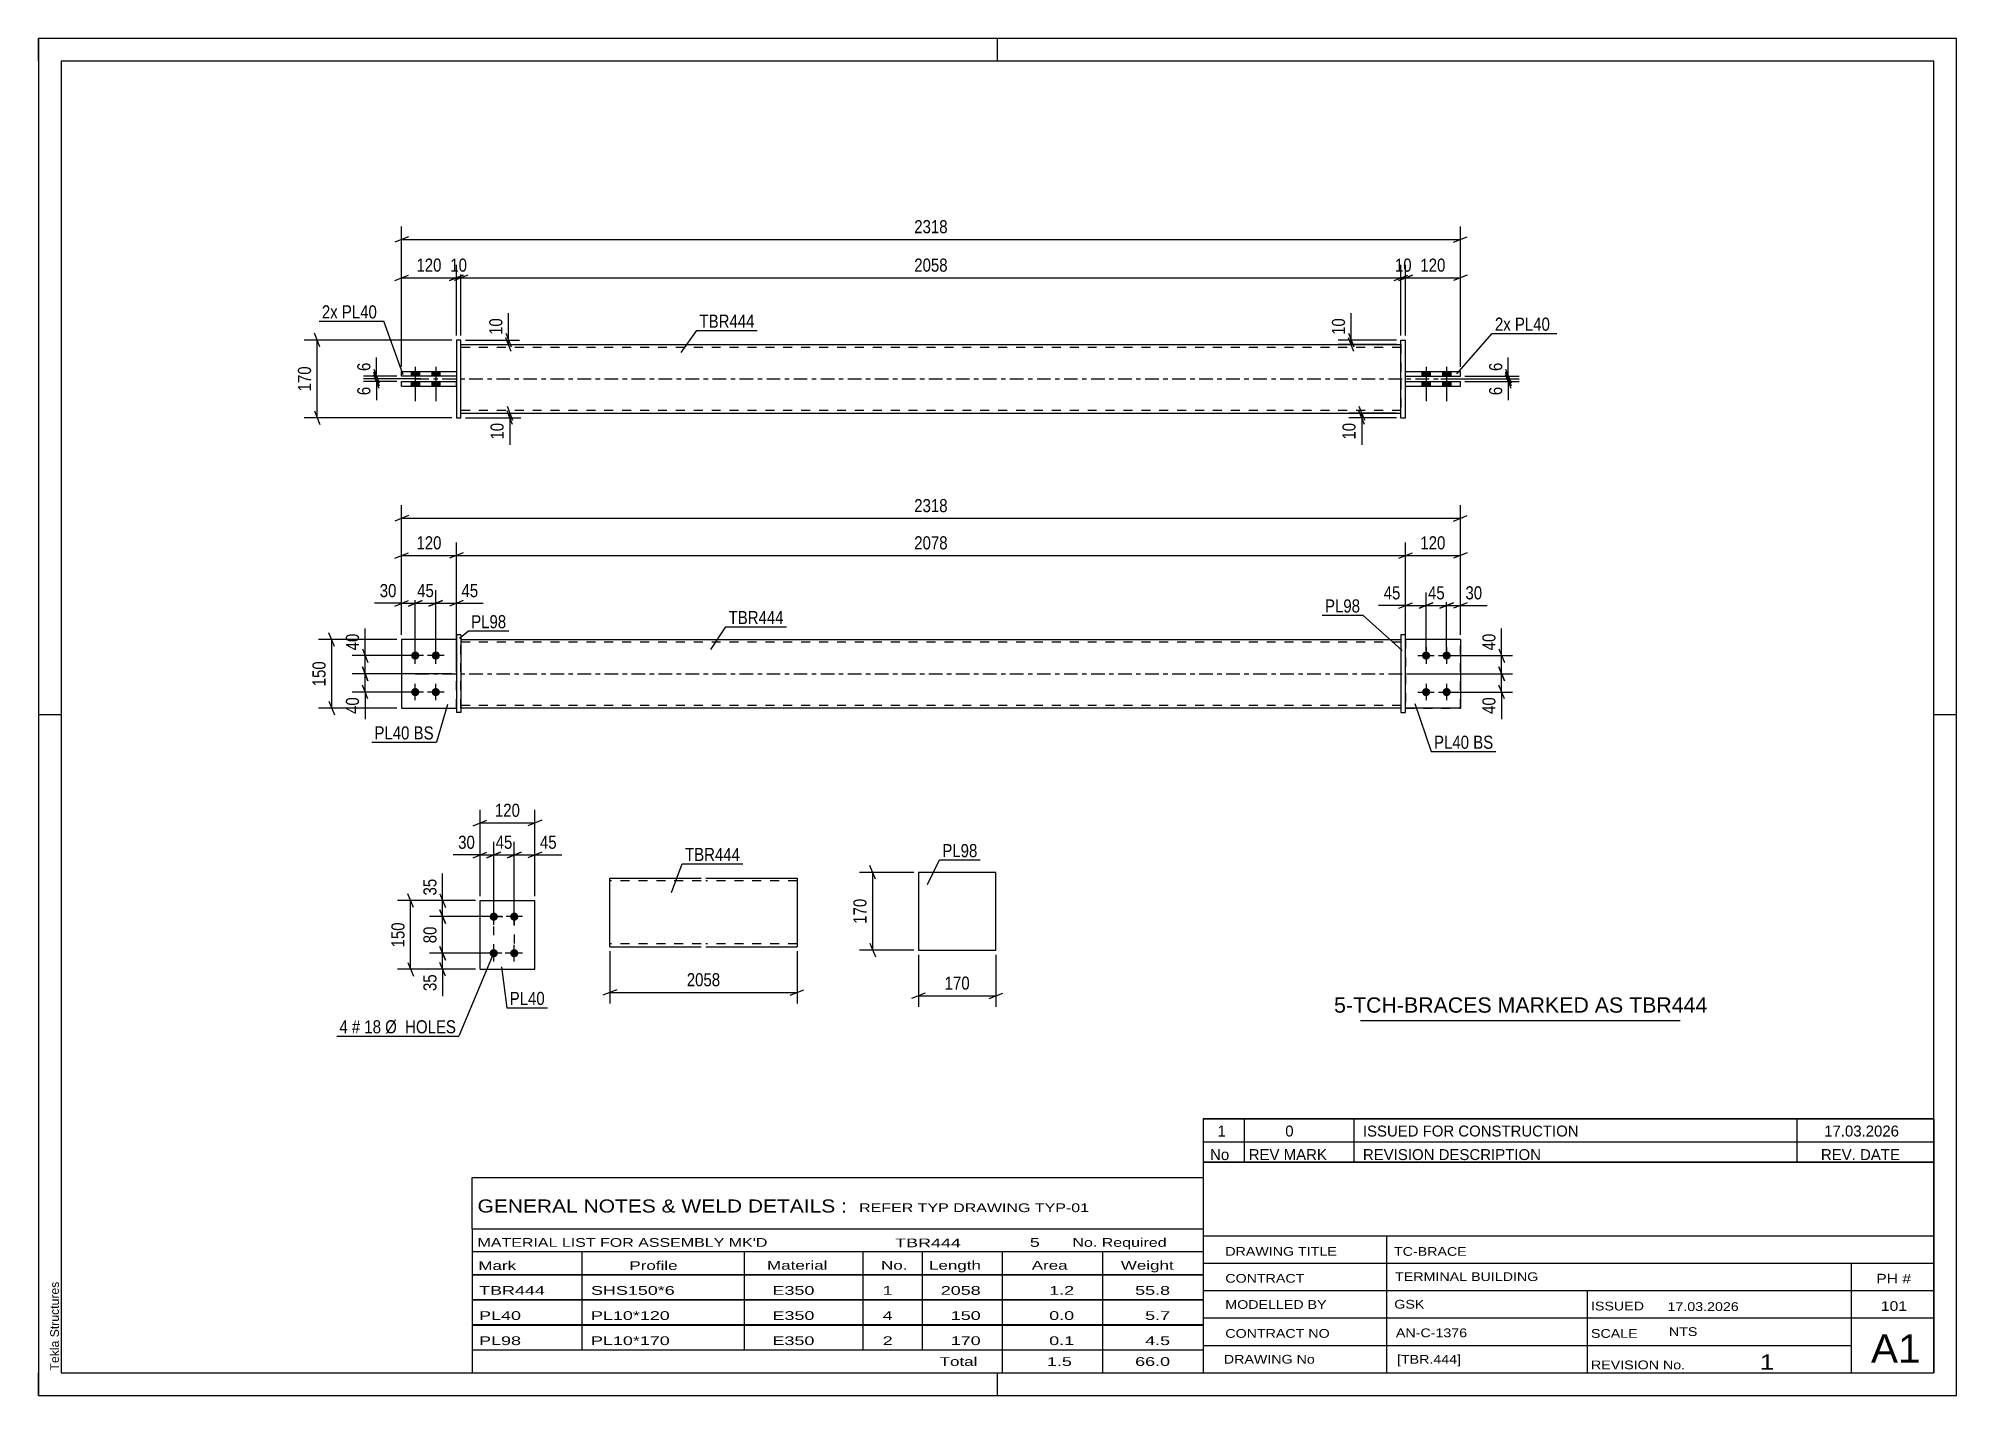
# Model space of a CAD drawing. Header units: millimetres. Extents: x 0 to 420, y 0 to 297.
import ezdxf

# ---------------------------------------------------------------- set-up
doc = ezdxf.new("R2010")
doc.units = ezdxf.units.MM
doc.linetypes.add('DXK_LINE_DOT2', pattern=[3.9198, 1.9599, -1.9599])
doc.linetypes.add('DXK_LINE_DOT3', pattern=[5.9187, 2.979, -0.9799, 0.9799, -0.9799])
doc.styles.add('Arial', font='ARIAL.TTF', dxfattribs={"height": 0.2})
doc.styles.add('Arial Narrow', font='ARIALN.TTF', dxfattribs={"height": 0.2})

# ---------------------------------------------------------------- blocks, each defined once
blk = doc.blocks.new('Unknown-580871969-1163')
at = {"color": 5, "linetype": 'Continuous'}
for p, q in [((420, 297), (0, 297)), ((0, 297), (0, 0)), ((0, 292), (0, 297)), ((210, 292), (210, 297)), ((420, 0), (420, 297)), ((415, 292), (5, 292)), ((5, 292), (5, 5)), ((415, 5), (415, 292)), ((5, 149), (0, 149)), ((420, 149), (415, 149)), ((0, 0), (0, 5)), ((5, 5), (415, 5)), ((210, 0), (210, 5)), ((0, 0), (420, 0))]:
    blk.add_line(p, q, dxfattribs=at)
at = {"color": 174, "linetype": 'Continuous', "style": 'Arial'}
blk.add_text('Tekla Structures', height=1.9102, rotation=90, dxfattribs=at).set_placement((4.5, 5.5))
blk = doc.blocks.new('Part-580871969-1766 - 1738')
at = {"color": 7, "linetype": 'DXK_LINE_DOT2'}
for p, q in [((311.34, 165.45), (299.34, 165.45)), ((299.34, 165.45), (299.34, 150.45)), ((311.34, 150.45), (311.34, 165.45)), ((299.34, 150.45), (311.34, 150.45))]:
    blk.add_line(p, q, dxfattribs=at)
blk = doc.blocks.new('Part-580871969-1796 - 1738')
at = {"color": 2, "linetype": 'Continuous'}
for p, q in [((91.52, 165.45), (79.52, 165.45)), ((79.52, 165.45), (79.52, 150.45)), ((79.52, 150.45), (91.52, 150.45))]:
    blk.add_line(p, q, dxfattribs=at)
at = {"color": 7, "linetype": 'DXK_LINE_DOT2'}
blk.add_line((91.52, 150.45), (91.52, 165.45), dxfattribs=at)
blk = doc.blocks.new('Part-580871969-1771 - 1738')
at = {"color": 2, "linetype": 'Continuous'}
for p, q in [((311.34, 165.45), (299.34, 165.45)), ((311.34, 165.45), (311.34, 150.45)), ((311.34, 150.45), (299.34, 150.45))]:
    blk.add_line(p, q, dxfattribs=at)
at = {"color": 7, "linetype": 'DXK_LINE_DOT2'}
blk.add_line((299.34, 165.45), (299.34, 150.45), dxfattribs=at)
blk = doc.blocks.new('Part-580871969-1786 - 1738')
at = {"color": 2, "linetype": 'Continuous'}
for p, q in [((299.34, 166.45), (298.34, 166.45)), ((298.34, 166.45), (298.34, 149.45)), ((299.34, 149.45), (299.34, 166.45)), ((298.34, 149.45), (299.34, 149.45))]:
    blk.add_line(p, q, dxfattribs=at)
blk = doc.blocks.new('Part-580871969-1791 - 1738')
at = {"color": 7, "linetype": 'DXK_LINE_DOT2'}
for p, q in [((91.52, 165.45), (79.52, 165.45)), ((79.52, 165.45), (79.52, 150.45)), ((91.52, 150.45), (91.52, 165.45)), ((79.52, 150.45), (91.52, 150.45))]:
    blk.add_line(p, q, dxfattribs=at)
blk = doc.blocks.new('Part-580871969-1801 - 1738')
at = {"color": 2, "linetype": 'Continuous'}
for p, q in [((92.52, 166.45), (91.52, 166.45)), ((91.52, 166.45), (91.52, 149.45)), ((92.52, 166.45), (92.52, 149.45)), ((92.52, 149.45), (91.52, 149.45))]:
    blk.add_line(p, q, dxfattribs=at)
blk = doc.blocks.new('Part-580871969-1806 - 1738')
at = {"color": 2, "linetype": 'Continuous'}
for p, q in [((92.52, 165.45), (298.34, 165.45)), ((298.34, 150.45), (92.52, 150.45))]:
    blk.add_line(p, q, dxfattribs=at)
at = {"color": 7, "linetype": 'DXK_LINE_DOT2'}
for p, q in [((92.52, 150.45), (92.52, 165.45)), ((298.34, 164.85), (92.52, 164.85)), ((298.34, 165.45), (298.34, 150.45)), ((298.34, 151.05), (92.52, 151.05))]:
    blk.add_line(p, q, dxfattribs=at)
at = {"color": 7, "linetype": 'DXK_LINE_DOT3'}
blk.add_line((82.52, 157.95), (308.34, 157.95), dxfattribs=at)
blk = doc.blocks.new('Bolt-580871969-1807 - 1738')
at = {"linetype": 'Continuous'}
for points in [[(303.84, 162.85, -1), (303.84, 161.05, -1)], [(308.34, 162.85, -1), (308.34, 161.05, -1)], [(303.84, 154.85, -1), (303.84, 153.05, -1)], [(308.34, 154.85, -1), (308.34, 153.05, -1)]]:
    blk.add_hatch(color=1, dxfattribs=at).paths.add_polyline_path(points)
at = {"color": 1, "linetype": 'Continuous'}
for p, q in [((302.04, 161.95), (305.64, 161.95)), ((303.84, 163.75), (303.84, 160.15)), ((306.54, 161.95), (310.14, 161.95)), ((308.34, 163.75), (308.34, 160.15)), ((303.84, 155.75), (303.84, 152.15)), ((308.34, 155.75), (308.34, 152.15)), ((302.04, 153.95), (305.64, 153.95)), ((306.54, 153.95), (310.14, 153.95))]:
    blk.add_line(p, q, dxfattribs=at)
blk = doc.blocks.new('Bolt-580871969-1808 - 1738')
at = {"linetype": 'Continuous'}
for points in [[(82.52, 161.05, -1), (82.52, 162.85, -1)], [(87.02, 161.05, -1), (87.02, 162.85, -1)], [(82.52, 153.05, -1), (82.52, 154.85, -1)], [(87.02, 153.05, -1), (87.02, 154.85, -1)]]:
    blk.add_hatch(color=1, dxfattribs=at).paths.add_polyline_path(points)
at = {"color": 1, "linetype": 'Continuous'}
for p, q in [((84.32, 161.95), (80.72, 161.95)), ((82.52, 160.15), (82.52, 163.75)), ((88.82, 161.95), (85.22, 161.95)), ((87.02, 160.15), (87.02, 163.75)), ((82.52, 152.15), (82.52, 155.75)), ((87.02, 152.15), (87.02, 155.75)), ((84.32, 153.95), (80.72, 153.95)), ((88.82, 153.95), (85.22, 153.95))]:
    blk.add_line(p, q, dxfattribs=at)
blk = doc.blocks.new('Part-580871969-1429 - 1390')
at = {"color": 2, "linetype": 'Continuous'}
for p, q in [((79.52, 224.09), (91.52, 224.09)), ((79.52, 223.09), (79.52, 224.09)), ((91.52, 223.09), (79.52, 223.09))]:
    blk.add_line(p, q, dxfattribs=at)
at = {"color": 7, "linetype": 'DXK_LINE_DOT2'}
blk.add_line((91.52, 224.09), (91.52, 223.09), dxfattribs=at)
blk = doc.blocks.new('Part-580871969-1430 - 1390')
at = {"color": 2, "linetype": 'Continuous'}
for p, q in [((298.34, 213.99), (298.34, 230.99)), ((298.34, 230.99), (299.34, 230.99)), ((299.34, 213.99), (299.34, 230.99)), ((298.34, 213.99), (299.34, 213.99))]:
    blk.add_line(p, q, dxfattribs=at)
blk = doc.blocks.new('Part-580871969-1462 - 1390')
at = {"color": 2, "linetype": 'Continuous'}
for p, q in [((299.34, 224.09), (311.34, 224.09)), ((299.34, 223.09), (311.34, 223.09)), ((311.34, 223.09), (311.34, 224.09))]:
    blk.add_line(p, q, dxfattribs=at)
at = {"color": 7, "linetype": 'DXK_LINE_DOT2'}
blk.add_line((299.34, 223.09), (299.34, 224.09), dxfattribs=at)
blk = doc.blocks.new('Part-580871969-1398 - 1390')
at = {"color": 2, "linetype": 'Continuous'}
for p, q in [((92.52, 230.99), (91.52, 230.99)), ((91.52, 230.99), (91.52, 213.99)), ((92.52, 213.99), (92.52, 230.99)), ((91.52, 213.99), (92.52, 213.99))]:
    blk.add_line(p, q, dxfattribs=at)
blk = doc.blocks.new('Part-580871969-1424 - 1390')
at = {"color": 2, "linetype": 'Continuous'}
for p, q in [((79.52, 220.89), (79.52, 221.89)), ((79.52, 221.89), (91.52, 221.89)), ((79.52, 220.89), (91.52, 220.89))]:
    blk.add_line(p, q, dxfattribs=at)
at = {"color": 7, "linetype": 'DXK_LINE_DOT2'}
blk.add_line((91.52, 220.89), (91.52, 221.89), dxfattribs=at)
blk = doc.blocks.new('Part-580871969-1435 - 1390')
at = {"color": 2, "linetype": 'Continuous'}
for p, q in [((299.34, 221.89), (311.34, 221.89)), ((299.34, 220.89), (311.34, 220.89)), ((311.34, 220.89), (311.34, 221.89))]:
    blk.add_line(p, q, dxfattribs=at)
at = {"color": 7, "linetype": 'DXK_LINE_DOT2'}
blk.add_line((299.34, 220.89), (299.34, 221.89), dxfattribs=at)
blk = doc.blocks.new('Part-580871969-1450 - 1390')
at = {"color": 2, "linetype": 'Continuous'}
for p, q in [((92.52, 229.99), (298.34, 229.99)), ((92.52, 214.99), (298.34, 214.99))]:
    blk.add_line(p, q, dxfattribs=at)
at = {"color": 7, "linetype": 'DXK_LINE_DOT2'}
for p, q in [((92.52, 214.99), (92.52, 229.99)), ((298.34, 229.39), (92.52, 229.39)), ((298.34, 229.99), (298.34, 214.99)), ((298.34, 215.59), (92.52, 215.59))]:
    blk.add_line(p, q, dxfattribs=at)
at = {"color": 7, "linetype": 'DXK_LINE_DOT3'}
blk.add_line((82.52, 222.49), (308.34, 222.49), dxfattribs=at)
blk = doc.blocks.new('Bolt-580871969-1451 - 1390')
at = {"linetype": 'Continuous'}
for points in [[(304.74, 224.09), (302.94, 224.09), (302.94, 223.09), (304.74, 223.09)], [(304.74, 224.09), (302.94, 224.09), (302.94, 223.09), (304.74, 223.09)], [(309.24, 224.09), (307.44, 224.09), (307.44, 223.09), (309.24, 223.09)], [(309.24, 224.09), (307.44, 224.09), (307.44, 223.09), (309.24, 223.09)], [(304.74, 221.89), (302.94, 221.89), (302.94, 220.89), (304.74, 220.89)], [(304.74, 221.89), (302.94, 221.89), (302.94, 220.89), (304.74, 220.89)], [(309.24, 221.89), (307.44, 221.89), (307.44, 220.89), (309.24, 220.89)], [(309.24, 221.89), (307.44, 221.89), (307.44, 220.89), (309.24, 220.89)]]:
    blk.add_hatch(color=1, dxfattribs=at).paths.add_polyline_path(points)
at = {"color": 1, "linetype": 'Continuous'}
for p, q in [((302.94, 224.09), (302.94, 223.09)), ((302.94, 224.09), (302.94, 223.09)), ((303.84, 225.09), (303.84, 217.59)), ((303.84, 225.09), (303.84, 217.59)), ((304.74, 224.09), (304.74, 223.09)), ((304.74, 224.09), (304.74, 223.09)), ((307.44, 224.09), (307.44, 223.09)), ((307.44, 224.09), (307.44, 223.09)), ((308.34, 225.09), (308.34, 217.59)), ((308.34, 225.09), (308.34, 217.59)), ((309.24, 224.09), (309.24, 223.09)), ((309.24, 224.09), (309.24, 223.09)), ((302.94, 221.89), (302.94, 220.89)), ((302.94, 221.89), (302.94, 220.89)), ((304.74, 221.89), (304.74, 220.89)), ((304.74, 221.89), (304.74, 220.89)), ((307.44, 221.89), (307.44, 220.89)), ((307.44, 221.89), (307.44, 220.89)), ((309.24, 221.89), (309.24, 220.89)), ((309.24, 221.89), (309.24, 220.89))]:
    blk.add_line(p, q, dxfattribs=at)
blk = doc.blocks.new('Bolt-580871969-1452 - 1390')
at = {"linetype": 'Continuous'}
for points in [[(81.62, 223.09), (83.42, 223.09), (83.42, 224.09), (81.62, 224.09)], [(81.62, 223.09), (83.42, 223.09), (83.42, 224.09), (81.62, 224.09)], [(86.12, 223.09), (87.92, 223.09), (87.92, 224.09), (86.12, 224.09)], [(86.12, 223.09), (87.92, 223.09), (87.92, 224.09), (86.12, 224.09)], [(81.62, 220.89), (83.42, 220.89), (83.42, 221.89), (81.62, 221.89)], [(81.62, 220.89), (83.42, 220.89), (83.42, 221.89), (81.62, 221.89)], [(86.12, 220.89), (87.92, 220.89), (87.92, 221.89), (86.12, 221.89)], [(86.12, 220.89), (87.92, 220.89), (87.92, 221.89), (86.12, 221.89)]]:
    blk.add_hatch(color=1, dxfattribs=at).paths.add_polyline_path(points)
at = {"color": 1, "linetype": 'Continuous'}
for p, q in [((81.62, 224.09), (81.62, 223.09)), ((81.62, 224.09), (81.62, 223.09)), ((82.52, 225.09), (82.52, 217.59)), ((82.52, 225.09), (82.52, 217.59)), ((83.42, 224.09), (83.42, 223.09)), ((83.42, 224.09), (83.42, 223.09)), ((86.12, 224.09), (86.12, 223.09)), ((86.12, 224.09), (86.12, 223.09)), ((87.02, 225.09), (87.02, 217.59)), ((87.02, 225.09), (87.02, 217.59)), ((87.92, 224.09), (87.92, 223.09)), ((87.92, 224.09), (87.92, 223.09)), ((81.62, 221.89), (81.62, 220.89)), ((81.62, 221.89), (81.62, 220.89)), ((83.42, 221.89), (83.42, 220.89)), ((83.42, 221.89), (83.42, 220.89)), ((86.12, 221.89), (86.12, 220.89)), ((86.12, 221.89), (86.12, 220.89)), ((87.92, 221.89), (87.92, 220.89)), ((87.92, 221.89), (87.92, 220.89))]:
    blk.add_line(p, q, dxfattribs=at)
blk = doc.blocks.new('Part-580871969-2130 - 2123')
at = {"color": 2, "linetype": 'Continuous'}
for p, q in [((96.7, 93.31), (96.7, 108.31)), ((96.7, 108.31), (108.7, 108.31)), ((108.7, 93.31), (108.7, 108.31)), ((96.7, 93.31), (108.7, 93.31))]:
    blk.add_line(p, q, dxfattribs=at)
blk = doc.blocks.new('Bolt-580871969-2163 - 2123')
at = {"linetype": 'Continuous'}
for points in [[(99.7, 103.91, -1), (99.7, 105.71, -1)], [(104.2, 103.91, -1), (104.2, 105.71, -1)], [(99.7, 95.91, -1), (99.7, 97.71, -1)], [(104.2, 95.91, -1), (104.2, 97.71, -1)]]:
    blk.add_hatch(color=1, dxfattribs=at).paths.add_polyline_path(points)
at = {"color": 1, "linetype": 'Continuous'}
for p, q in [((99.7, 103.01), (99.7, 106.61)), ((104.2, 103.01), (104.2, 106.61)), ((101.5, 104.81), (97.9, 104.81)), ((106, 104.81), (102.4, 104.81)), ((101.5, 96.81), (97.9, 96.81)), ((99.7, 95.01), (99.7, 98.61)), ((106, 96.81), (102.4, 96.81)), ((104.2, 95.01), (104.2, 98.61))]:
    blk.add_line(p, q, dxfattribs=at)
blk = doc.blocks.new('Part-580871969-2294 - 2288')
at = {"color": 2, "linetype": 'Continuous'}
for p, q in [((209.67, 114.49), (192.67, 114.49)), ((192.67, 114.49), (192.67, 97.49)), ((209.67, 97.49), (209.67, 114.49)), ((192.67, 97.49), (209.67, 97.49))]:
    blk.add_line(p, q, dxfattribs=at)
blk = doc.blocks.new('Part-580871969-2320 - 2313')
at = {"color": 2, "linetype": 'Continuous'}
for p, q in [((125.12, 99.43), (125.12, 113.23)), ((125.12, 113.23), (145.12, 113.23)), ((146.12, 113.23), (166.12, 113.23)), ((166.12, 113.23), (166.12, 98.23)), ((125.12, 98.58), (125.12, 99.43)), ((125.12, 98.32), (125.12, 98.58)), ((125.12, 98.23), (125.12, 98.32)), ((125.12, 98.23), (145.12, 98.23)), ((146.12, 98.23), (166.12, 98.23))]:
    blk.add_line(p, q, dxfattribs=at)
at = {"color": 7, "linetype": 'DXK_LINE_DOT2'}
for p, q in [((145.12, 112.63), (125.12, 112.63)), ((166.12, 112.63), (146.12, 112.63)), ((125.12, 98.97), (125.12, 99.43)), ((125.12, 98.58), (125.12, 99.2)), ((125.12, 98.83), (125.12, 98.88)), ((125.12, 98.83), (125.12, 98.88)), ((145.12, 98.83), (125.12, 98.83)), ((166.12, 98.83), (146.12, 98.83)), ((166.12, 98.83), (166.12, 98.88))]:
    blk.add_line(p, q, dxfattribs=at)
blk = doc.blocks.new('Rectangle-580871969-2273 - 2123')
at = {"color": 1, "linetype": 'DXK_LINE_DOT2'}
blk.add_lwpolyline([(99.7, 104.81), (104.2, 104.81), (104.2, 96.81), (99.7, 96.81), (99.7, 104.81)], close=True, dxfattribs=at)
blk = doc.blocks.new('StraightDimension-580871969-1914 - 1738')
at = {"color": 7, "linetype": 'Continuous'}
for p, q in [((91.52, 158.95), (91.52, 186.68)), ((299.34, 166.45), (299.34, 186.68)), ((93.02, 184.43), (90.02, 183.23)), ((91.52, 183.83), (299.34, 183.83)), ((297.84, 183.23), (300.84, 184.43))]:
    blk.add_line(p, q, dxfattribs=at)
at = {"color": 0}
blk.add_wipeout([(199.68, 184.58), (199.68, 188.78), (191.17, 188.78), (191.17, 184.58)], dxfattribs=at)
at = {"color": 3, "style": 'Arial Narrow'}
blk.add_text('2078', height=2.863, dxfattribs=at).set_placement((191.77, 185.18))
blk = doc.blocks.new('StraightDimension-580871969-1929 - 1738')
at = {"color": 7, "linetype": 'Continuous'}
for p, q in [((79.52, 166.45), (79.52, 186.68)), ((91.52, 158.95), (91.52, 186.68)), ((78.02, 183.23), (81.02, 184.43)), ((79.52, 183.83), (91.52, 183.83)), ((93.02, 184.43), (90.02, 183.23))]:
    blk.add_line(p, q, dxfattribs=at)
at = {"color": 0}
blk.add_wipeout([(88.86, 184.58), (88.86, 188.78), (82.18, 188.78), (82.18, 184.58)], dxfattribs=at)
at = {"color": 3, "style": 'Arial Narrow'}
blk.add_text('120', height=2.863, dxfattribs=at).set_placement((82.78, 185.18))
blk = doc.blocks.new('StraightDimension-580871969-2000 - 1738')
at = {"color": 7, "linetype": 'Continuous'}
for p, q in [((81.52, 161.95), (68.7, 161.95)), ((70.95, 163.45), (72.15, 160.45)), ((71.55, 157.95), (71.55, 161.95)), ((90.52, 157.95), (68.7, 157.95)), ((72.15, 156.45), (70.95, 159.45))]:
    blk.add_line(p, q, dxfattribs=at)
at = {"color": 0}
blk.add_wipeout([(70.8, 167.34), (66.6, 167.34), (66.6, 162.48), (70.8, 162.48)], dxfattribs=at)
at = {"color": 7, "linetype": 'Continuous'}
blk.add_line((71.55, 161.95), (71.55, 167.86), dxfattribs=at)
blk.add_line((71.55, 161.95), (71.55, 167.86), dxfattribs=at)
at = {"color": 3, "style": 'Arial Narrow'}
blk.add_text('40', height=2.863, rotation=90.0002, dxfattribs=at).set_placement((70.2, 163.08))
blk = doc.blocks.new('StraightDimension-580871969-1810 - 1738')
at = {"color": 7, "linetype": 'Continuous'}
for p, q in [((306.84, 172.29), (309.84, 173.49)), ((308.34, 162.95), (308.34, 175.74)), ((308.34, 172.89), (311.34, 172.89)), ((312.84, 173.49), (309.84, 172.29)), ((311.34, 166.45), (311.34, 175.74))]:
    blk.add_line(p, q, dxfattribs=at)
at = {"color": 0}
blk.add_wipeout([(316.72, 173.64), (316.72, 177.84), (311.86, 177.84), (311.86, 173.64)], dxfattribs=at)
at = {"color": 7, "linetype": 'Continuous'}
blk.add_line((311.34, 172.89), (317.24, 172.89), dxfattribs=at)
blk.add_line((311.34, 172.89), (317.24, 172.89), dxfattribs=at)
at = {"color": 3, "style": 'Arial Narrow'}
blk.add_text('30', height=2.863, dxfattribs=at).set_placement((312.46, 174.24))
blk = doc.blocks.new('StraightDimension-580871969-1826 - 1738')
at = {"color": 7, "linetype": 'Continuous'}
for p, q in [((302.34, 172.29), (305.34, 173.49)), ((303.84, 162.95), (303.84, 175.74)), ((303.84, 172.89), (308.34, 172.89)), ((309.84, 173.49), (306.84, 172.29)), ((308.34, 162.95), (308.34, 175.74))]:
    blk.add_line(p, q, dxfattribs=at)
at = {"color": 0}
blk.add_wipeout([(308.51, 173.64), (308.51, 177.84), (303.66, 177.84), (303.66, 173.64)], dxfattribs=at)
at = {"color": 3, "style": 'Arial Narrow'}
blk.add_text('45', height=2.863, dxfattribs=at).set_placement((304.26, 174.24))
blk = doc.blocks.new('StraightDimension-580871969-1839 - 1738')
at = {"color": 7, "linetype": 'Continuous'}
for p, q in [((297.84, 172.29), (300.84, 173.49)), ((299.34, 166.45), (299.34, 175.74)), ((299.34, 172.89), (303.84, 172.89)), ((305.34, 173.49), (302.34, 172.29)), ((303.84, 162.95), (303.84, 175.74))]:
    blk.add_line(p, q, dxfattribs=at)
at = {"color": 0}
blk.add_wipeout([(298.81, 173.64), (298.81, 177.84), (293.96, 177.84), (293.96, 173.64)], dxfattribs=at)
at = {"color": 7, "linetype": 'Continuous'}
blk.add_line((299.34, 172.89), (293.43, 172.89), dxfattribs=at)
blk.add_line((299.34, 172.89), (293.43, 172.89), dxfattribs=at)
at = {"color": 3, "style": 'Arial Narrow'}
blk.add_text('45', height=2.863, dxfattribs=at).set_placement((294.56, 174.24))
blk = doc.blocks.new('StraightDimension-580871969-1856 - 1738')
at = {"color": 7, "linetype": 'Continuous'}
for p, q in [((79.52, 166.45), (79.52, 194.83)), ((311.34, 166.45), (311.34, 194.83)), ((81.02, 192.58), (78.02, 191.38)), ((79.52, 191.98), (311.34, 191.98)), ((309.84, 191.38), (312.84, 192.58))]:
    blk.add_line(p, q, dxfattribs=at)
at = {"color": 0}
blk.add_wipeout([(199.68, 192.73), (199.68, 196.93), (191.17, 196.93), (191.17, 192.73)], dxfattribs=at)
at = {"color": 3, "style": 'Arial Narrow'}
blk.add_text('2318', height=2.863, dxfattribs=at).set_placement((191.77, 193.33))
blk = doc.blocks.new('StraightDimension-580871969-1876 - 1738')
at = {"color": 7, "linetype": 'Continuous'}
for p, q in [((309.34, 161.95), (322.78, 161.95)), ((319.78, 163.45), (320.98, 160.45)), ((320.38, 157.95), (320.38, 161.95)), ((300.34, 157.95), (322.78, 157.95)), ((320.98, 156.45), (319.78, 159.45))]:
    blk.add_line(p, q, dxfattribs=at)
at = {"color": 0}
blk.add_wipeout([(319.63, 167.34), (315.43, 167.34), (315.43, 162.48), (319.63, 162.48)], dxfattribs=at)
at = {"color": 7, "linetype": 'Continuous'}
blk.add_line((320.38, 161.95), (320.38, 167.86), dxfattribs=at)
blk.add_line((320.38, 161.95), (320.38, 167.86), dxfattribs=at)
at = {"color": 3, "style": 'Arial Narrow'}
blk.add_text('40', height=2.863, rotation=90.0002, dxfattribs=at).set_placement((319.03, 163.08))
blk = doc.blocks.new('StraightDimension-580871969-1885 - 1738')
at = {"color": 7, "linetype": 'Continuous'}
for p, q in [((300.34, 157.95), (322.78, 157.95)), ((319.78, 159.45), (320.98, 156.45)), ((320.98, 152.45), (319.78, 155.45)), ((320.38, 153.95), (320.38, 157.95)), ((309.34, 153.95), (322.78, 153.95))]:
    blk.add_line(p, q, dxfattribs=at)
at = {"color": 0}
blk.add_wipeout([(319.63, 153.43), (315.43, 153.43), (315.43, 148.57), (319.63, 148.57)], dxfattribs=at)
at = {"color": 7, "linetype": 'Continuous'}
blk.add_line((320.38, 153.95), (320.38, 148.05), dxfattribs=at)
blk.add_line((320.38, 153.95), (320.38, 148.05), dxfattribs=at)
at = {"color": 3, "style": 'Arial Narrow'}
blk.add_text('40', height=2.863, rotation=90.0002, dxfattribs=at).set_placement((319.03, 149.17))
blk = doc.blocks.new('StraightDimension-580871969-1895 - 1738')
at = {"color": 7, "linetype": 'Continuous'}
for p, q in [((299.34, 166.45), (299.34, 186.68)), ((311.34, 166.45), (311.34, 186.68)), ((297.84, 183.23), (300.84, 184.43)), ((299.34, 183.83), (311.34, 183.83)), ((312.84, 184.43), (309.84, 183.23))]:
    blk.add_line(p, q, dxfattribs=at)
at = {"color": 0}
blk.add_wipeout([(308.68, 184.58), (308.68, 188.78), (301.99, 188.78), (301.99, 184.58)], dxfattribs=at)
at = {"color": 3, "style": 'Arial Narrow'}
blk.add_text('120', height=2.863, dxfattribs=at).set_placement((302.59, 185.18))
blk = doc.blocks.new('StraightDimension-580871969-1945 - 1738')
at = {"color": 7, "linetype": 'Continuous'}
for p, q in [((78.02, 172.78), (81.02, 173.98)), ((79.52, 166.45), (79.52, 176.23)), ((79.52, 173.38), (82.52, 173.38)), ((84.02, 173.98), (81.02, 172.78)), ((82.52, 162.95), (82.52, 176.23))]:
    blk.add_line(p, q, dxfattribs=at)
at = {"color": 0}
blk.add_wipeout([(78.99, 174.13), (78.99, 178.33), (74.14, 178.33), (74.14, 174.13)], dxfattribs=at)
at = {"color": 7, "linetype": 'Continuous'}
blk.add_line((79.52, 173.38), (73.61, 173.38), dxfattribs=at)
blk.add_line((79.52, 173.38), (73.61, 173.38), dxfattribs=at)
at = {"color": 3, "style": 'Arial Narrow'}
blk.add_text('30', height=2.863, dxfattribs=at).set_placement((74.74, 174.73))
blk = doc.blocks.new('StraightDimension-580871969-1961 - 1738')
at = {"color": 7, "linetype": 'Continuous'}
for p, q in [((81.02, 172.78), (84.02, 173.98)), ((82.52, 162.95), (82.52, 176.23)), ((82.52, 173.38), (87.02, 173.38)), ((88.52, 173.98), (85.52, 172.78)), ((87.02, 162.95), (87.02, 176.23))]:
    blk.add_line(p, q, dxfattribs=at)
at = {"color": 0}
blk.add_wipeout([(87.2, 174.13), (87.2, 178.33), (82.34, 178.33), (82.34, 174.13)], dxfattribs=at)
at = {"color": 3, "style": 'Arial Narrow'}
blk.add_text('45', height=2.863, dxfattribs=at).set_placement((82.94, 174.73))
blk = doc.blocks.new('StraightDimension-580871969-1974 - 1738')
at = {"color": 7, "linetype": 'Continuous'}
for p, q in [((85.52, 172.78), (88.52, 173.98)), ((87.02, 162.95), (87.02, 176.23)), ((87.02, 173.38), (91.52, 173.38)), ((93.02, 173.98), (90.02, 172.78)), ((91.52, 166.45), (91.52, 176.23))]:
    blk.add_line(p, q, dxfattribs=at)
at = {"color": 0}
blk.add_wipeout([(96.9, 174.13), (96.9, 178.33), (92.04, 178.33), (92.04, 174.13)], dxfattribs=at)
at = {"color": 7, "linetype": 'Continuous'}
blk.add_line((91.52, 173.38), (97.42, 173.38), dxfattribs=at)
blk.add_line((91.52, 173.38), (97.42, 173.38), dxfattribs=at)
at = {"color": 3, "style": 'Arial Narrow'}
blk.add_text('45', height=2.863, dxfattribs=at).set_placement((92.64, 174.73))
blk = doc.blocks.new('StraightDimension-580871969-1991 - 1738')
at = {"color": 7, "linetype": 'Continuous'}
for p, q in [((90.52, 157.95), (68.7, 157.95)), ((70.95, 159.45), (72.15, 156.45)), ((72.15, 152.45), (70.95, 155.45)), ((71.55, 153.95), (71.55, 157.95)), ((81.52, 153.95), (68.7, 153.95))]:
    blk.add_line(p, q, dxfattribs=at)
at = {"color": 0}
blk.add_wipeout([(70.8, 153.43), (66.6, 153.43), (66.6, 148.57), (70.8, 148.57)], dxfattribs=at)
at = {"color": 7, "linetype": 'Continuous'}
blk.add_line((71.55, 153.95), (71.55, 148.05), dxfattribs=at)
blk.add_line((71.55, 153.95), (71.55, 148.05), dxfattribs=at)
at = {"color": 3, "style": 'Arial Narrow'}
blk.add_text('40', height=2.863, rotation=90.0002, dxfattribs=at).set_placement((70.2, 149.17))
blk = doc.blocks.new('StraightDimension-580871969-2010 - 1738')
at = {"color": 7, "linetype": 'Continuous'}
for p, q in [((78.52, 165.45), (61.37, 165.45)), ((64.82, 163.95), (63.62, 166.95)), ((64.22, 150.45), (64.22, 165.45)), ((63.62, 151.95), (64.82, 148.95)), ((78.52, 150.45), (61.37, 150.45))]:
    blk.add_line(p, q, dxfattribs=at)
at = {"color": 0}
blk.add_wipeout([(63.47, 161.3), (59.27, 161.3), (59.27, 154.61), (63.47, 154.61)], dxfattribs=at)
at = {"color": 3, "style": 'Arial Narrow'}
blk.add_text('150', height=2.863, rotation=90.0002, dxfattribs=at).set_placement((62.87, 155.21))
blk = doc.blocks.new('StraightDimension-580871969-1691 - 1390')
at = {"color": 7, "linetype": 'Continuous'}
for p, q in [((73.44, 223.99), (74.64, 220.99)), ((74.64, 220.39), (73.44, 223.39)), ((83.77, 222.49), (71.19, 222.49)), ((78.52, 221.89), (71.19, 221.89)), ((74.04, 221.89), (74.04, 222.49))]:
    blk.add_line(p, q, dxfattribs=at)
at = {"color": 0}
blk.add_wipeout([(73.29, 221.36), (69.09, 221.36), (69.09, 218.33), (73.29, 218.33)], dxfattribs=at)
at = {"color": 7, "linetype": 'Continuous'}
blk.add_line((74.04, 221.89), (74.04, 217.81), dxfattribs=at)
blk.add_line((74.04, 221.89), (74.04, 217.81), dxfattribs=at)
at = {"color": 3, "style": 'Arial Narrow'}
blk.add_text('6', height=2.86, rotation=90.0002, dxfattribs=at).set_placement((72.69, 218.93))
blk = doc.blocks.new('StraightDimension-580871969-1661 - 1390')
at = {"color": 7, "linetype": 'Continuous'}
for p, q in [((312.34, 223.09), (324.24, 223.09)), ((321.24, 224.59), (322.44, 221.59)), ((322.44, 220.99), (321.24, 223.99)), ((321.84, 222.49), (321.84, 223.09)), ((307.09, 222.49), (324.24, 222.49))]:
    blk.add_line(p, q, dxfattribs=at)
at = {"color": 0}
blk.add_wipeout([(321.09, 226.64), (316.89, 226.64), (316.89, 223.61), (321.09, 223.61)], dxfattribs=at)
at = {"color": 7, "linetype": 'Continuous'}
blk.add_line((321.84, 223.09), (321.84, 227.17), dxfattribs=at)
blk.add_line((321.84, 223.09), (321.84, 227.17), dxfattribs=at)
at = {"color": 3, "style": 'Arial Narrow'}
blk.add_text('6', height=2.86, rotation=90.0002, dxfattribs=at).set_placement((320.49, 224.21))
blk = doc.blocks.new('StraightDimension-580871969-1538 - 1390')
at = {"color": 7, "linetype": 'Continuous'}
for p, q in [((297.34, 214.99), (286.89, 214.99)), ((289.14, 216.49), (290.34, 213.49)), ((290.34, 212.49), (289.14, 215.49)), ((289.74, 213.99), (289.74, 214.99)), ((297.34, 213.99), (286.89, 213.99))]:
    blk.add_line(p, q, dxfattribs=at)
at = {"color": 0}
blk.add_wipeout([(288.99, 213.46), (284.79, 213.46), (284.79, 208.61), (288.99, 208.61)], dxfattribs=at)
at = {"color": 7, "linetype": 'Continuous'}
blk.add_line((289.74, 213.99), (289.74, 208.08), dxfattribs=at)
blk.add_line((289.74, 213.99), (289.74, 208.08), dxfattribs=at)
at = {"color": 3, "style": 'Arial Narrow'}
blk.add_text('10', height=2.863, rotation=90.0002, dxfattribs=at).set_placement((288.39, 209.21))
blk = doc.blocks.new('StraightDimension-580871969-1552 - 1390')
at = {"color": 7, "linetype": 'Continuous'}
for p, q in [((286.84, 232.49), (288.04, 229.49)), ((288.04, 228.49), (286.84, 231.49)), ((297.34, 230.99), (284.59, 230.99)), ((297.34, 229.99), (284.59, 229.99)), ((287.44, 229.99), (287.44, 230.99))]:
    blk.add_line(p, q, dxfattribs=at)
at = {"color": 0}
blk.add_wipeout([(286.69, 236.37), (282.49, 236.37), (282.49, 231.51), (286.69, 231.51)], dxfattribs=at)
at = {"color": 7, "linetype": 'Continuous'}
blk.add_line((287.44, 230.99), (287.44, 236.89), dxfattribs=at)
blk.add_line((287.44, 230.99), (287.44, 236.89), dxfattribs=at)
at = {"color": 3, "style": 'Arial Narrow'}
blk.add_text('10', height=2.863, rotation=90.0002, dxfattribs=at).set_placement((286.09, 232.11))
blk = doc.blocks.new('StraightDimension-580871969-1567 - 1390')
at = {"color": 7, "linetype": 'Continuous'}
for p, q in [((81.02, 253.61), (78.02, 252.41)), ((79.52, 225.09), (79.52, 255.86)), ((79.52, 253.01), (311.34, 253.01)), ((309.84, 252.41), (312.84, 253.61)), ((311.34, 225.09), (311.34, 255.86))]:
    blk.add_line(p, q, dxfattribs=at)
at = {"color": 0}
blk.add_wipeout([(199.68, 253.76), (199.68, 257.96), (191.17, 257.96), (191.17, 253.76)], dxfattribs=at)
at = {"color": 3, "style": 'Arial Narrow'}
blk.add_text('2318', height=2.863, dxfattribs=at).set_placement((191.77, 254.36))
blk = doc.blocks.new('StraightDimension-580871969-1578 - 1390')
at = {"color": 7, "linetype": 'Continuous'}
for p, q in [((296.84, 244), (299.84, 245.2)), ((300.84, 245.2), (297.84, 244)), ((298.34, 231.99), (298.34, 247.45)), ((298.34, 244.6), (299.34, 244.6)), ((299.34, 231.99), (299.34, 247.45))]:
    blk.add_line(p, q, dxfattribs=at)
at = {"color": 0}
blk.add_wipeout([(301.26, 245.35), (301.26, 249.55), (296.41, 249.55), (296.41, 245.35)], dxfattribs=at)
at = {"color": 3, "style": 'Arial Narrow'}
blk.add_text('10', height=2.863, dxfattribs=at).set_placement((297.01, 245.95))
blk = doc.blocks.new('StraightDimension-580871969-1588 - 1390')
at = {"color": 7, "linetype": 'Continuous'}
for p, q in [((94.02, 245.2), (91.02, 244)), ((92.52, 231.99), (92.52, 247.45)), ((92.52, 244.6), (298.34, 244.6)), ((296.84, 244), (299.84, 245.2)), ((298.34, 231.99), (298.34, 247.45))]:
    blk.add_line(p, q, dxfattribs=at)
at = {"color": 0}
blk.add_wipeout([(199.68, 245.35), (199.68, 249.55), (191.17, 249.55), (191.17, 245.35)], dxfattribs=at)
at = {"color": 3, "style": 'Arial Narrow'}
blk.add_text('2058', height=2.863, dxfattribs=at).set_placement((191.77, 245.95))
blk = doc.blocks.new('StraightDimension-580871969-1598 - 1390')
at = {"color": 7, "linetype": 'Continuous'}
for p, q in [((90.02, 244), (93.02, 245.2)), ((94.02, 245.2), (91.02, 244)), ((91.52, 231.99), (91.52, 247.45)), ((91.52, 244.6), (92.52, 244.6)), ((92.52, 231.99), (92.52, 247.45))]:
    blk.add_line(p, q, dxfattribs=at)
at = {"color": 0}
blk.add_wipeout([(94.45, 245.35), (94.45, 249.55), (89.59, 249.55), (89.59, 245.35)], dxfattribs=at)
at = {"color": 3, "style": 'Arial Narrow'}
blk.add_text('10', height=2.863, dxfattribs=at).set_placement((90.19, 245.95))
blk = doc.blocks.new('StraightDimension-580871969-1608 - 1390')
at = {"color": 7, "linetype": 'Continuous'}
for p, q in [((78.02, 244), (81.02, 245.2)), ((79.52, 225.09), (79.52, 247.45)), ((79.52, 244.6), (91.52, 244.6)), ((93.02, 245.2), (90.02, 244)), ((91.52, 231.99), (91.52, 247.45))]:
    blk.add_line(p, q, dxfattribs=at)
at = {"color": 0}
blk.add_wipeout([(88.86, 245.35), (88.86, 249.55), (82.18, 249.55), (82.18, 245.35)], dxfattribs=at)
at = {"color": 3, "style": 'Arial Narrow'}
blk.add_text('120', height=2.863, dxfattribs=at).set_placement((82.78, 245.95))
blk = doc.blocks.new('StraightDimension-580871969-1618 - 1390')
at = {"color": 7, "linetype": 'Continuous'}
for p, q in [((297.84, 244), (300.84, 245.2)), ((299.34, 231.99), (299.34, 247.45)), ((299.34, 244.6), (311.34, 244.6)), ((312.84, 245.2), (309.84, 244)), ((311.34, 225.09), (311.34, 247.45))]:
    blk.add_line(p, q, dxfattribs=at)
at = {"color": 0}
blk.add_wipeout([(308.68, 245.35), (308.68, 249.55), (301.99, 249.55), (301.99, 245.35)], dxfattribs=at)
at = {"color": 3, "style": 'Arial Narrow'}
blk.add_text('120', height=2.863, dxfattribs=at).set_placement((302.59, 245.95))
blk = doc.blocks.new('StraightDimension-580871969-1629 - 1390')
at = {"color": 7, "linetype": 'Continuous'}
for p, q in [((93.52, 214.99), (105.62, 214.99)), ((102.62, 216.49), (103.82, 213.49)), ((103.82, 212.49), (102.62, 215.49)), ((103.22, 213.99), (103.22, 214.99)), ((93.52, 213.99), (105.62, 213.99))]:
    blk.add_line(p, q, dxfattribs=at)
at = {"color": 0}
blk.add_wipeout([(102.47, 213.46), (98.27, 213.46), (98.27, 208.61), (102.47, 208.61)], dxfattribs=at)
at = {"color": 7, "linetype": 'Continuous'}
blk.add_line((103.22, 213.99), (103.22, 208.08), dxfattribs=at)
blk.add_line((103.22, 213.99), (103.22, 208.08), dxfattribs=at)
at = {"color": 3, "style": 'Arial Narrow'}
blk.add_text('10', height=2.863, rotation=90.0002, dxfattribs=at).set_placement((101.87, 209.21))
blk = doc.blocks.new('StraightDimension-580871969-1639 - 1390')
at = {"color": 7, "linetype": 'Continuous'}
for p, q in [((102.34, 232.49), (103.54, 229.49)), ((103.54, 228.49), (102.34, 231.49)), ((93.52, 230.99), (105.34, 230.99)), ((93.52, 229.99), (105.34, 229.99)), ((102.94, 229.99), (102.94, 230.99))]:
    blk.add_line(p, q, dxfattribs=at)
at = {"color": 0}
blk.add_wipeout([(102.19, 236.37), (97.99, 236.37), (97.99, 231.51), (102.19, 231.51)], dxfattribs=at)
at = {"color": 7, "linetype": 'Continuous'}
blk.add_line((102.94, 230.99), (102.94, 236.89), dxfattribs=at)
blk.add_line((102.94, 230.99), (102.94, 236.89), dxfattribs=at)
at = {"color": 3, "style": 'Arial Narrow'}
blk.add_text('10', height=2.863, rotation=90.0002, dxfattribs=at).set_placement((101.59, 232.11))
blk = doc.blocks.new('StraightDimension-580871969-1650 - 1390')
at = {"color": 7, "linetype": 'Continuous'}
for p, q in [((321.24, 223.99), (322.44, 220.99)), ((322.44, 220.39), (321.24, 223.39)), ((307.09, 222.49), (324.24, 222.49)), ((312.34, 221.89), (324.24, 221.89)), ((321.84, 221.89), (321.84, 222.49))]:
    blk.add_line(p, q, dxfattribs=at)
at = {"color": 0}
blk.add_wipeout([(321.09, 221.36), (316.89, 221.36), (316.89, 218.33), (321.09, 218.33)], dxfattribs=at)
at = {"color": 7, "linetype": 'Continuous'}
blk.add_line((321.84, 221.89), (321.84, 217.81), dxfattribs=at)
blk.add_line((321.84, 221.89), (321.84, 217.81), dxfattribs=at)
at = {"color": 3, "style": 'Arial Narrow'}
blk.add_text('6', height=2.86, rotation=90.0002, dxfattribs=at).set_placement((320.49, 218.93))
blk = doc.blocks.new('StraightDimension-580871969-1670 - 1390')
at = {"color": 7, "linetype": 'Continuous'}
for p, q in [((61.65, 229.49), (60.45, 232.49)), ((90.52, 230.99), (58.2, 230.99)), ((61.05, 213.99), (61.05, 230.99)), ((60.45, 215.49), (61.65, 212.49)), ((90.52, 213.99), (58.2, 213.99))]:
    blk.add_line(p, q, dxfattribs=at)
at = {"color": 0}
blk.add_wipeout([(60.3, 225.83), (56.1, 225.83), (56.1, 219.15), (60.3, 219.15)], dxfattribs=at)
at = {"color": 3, "style": 'Arial Narrow'}
blk.add_text('170', height=2.863, rotation=90.0002, dxfattribs=at).set_placement((59.7, 219.75))
blk = doc.blocks.new('StraightDimension-580871969-1681 - 1390')
at = {"color": 7, "linetype": 'Continuous'}
for p, q in [((78.52, 223.09), (71.19, 223.09)), ((73.44, 224.59), (74.64, 221.59)), ((74.64, 220.99), (73.44, 223.99)), ((74.04, 222.49), (74.04, 223.09)), ((83.77, 222.49), (71.19, 222.49))]:
    blk.add_line(p, q, dxfattribs=at)
at = {"color": 0}
blk.add_wipeout([(73.29, 226.64), (69.09, 226.64), (69.09, 223.61), (73.29, 223.61)], dxfattribs=at)
at = {"color": 7, "linetype": 'Continuous'}
blk.add_line((74.04, 223.09), (74.04, 227.17), dxfattribs=at)
blk.add_line((74.04, 223.09), (74.04, 227.17), dxfattribs=at)
at = {"color": 3, "style": 'Arial Narrow'}
blk.add_text('6', height=2.86, rotation=90.0002, dxfattribs=at).set_placement((72.69, 224.21))
blk = doc.blocks.new('StraightDimension-580871969-2166 - 2123')
at = {"color": 7, "linetype": 'Continuous'}
for p, q in [((96.7, 109.31), (96.7, 128.16)), ((108.7, 109.31), (108.7, 128.16)), ((95.2, 124.71), (98.2, 125.91)), ((96.7, 125.31), (108.7, 125.31)), ((110.2, 125.91), (107.2, 124.71))]:
    blk.add_line(p, q, dxfattribs=at)
at = {"color": 0}
blk.add_wipeout([(106.04, 126.06), (106.04, 130.26), (99.36, 130.26), (99.36, 126.06)], dxfattribs=at)
at = {"color": 3, "style": 'Arial Narrow'}
blk.add_text('120', height=2.863, dxfattribs=at).set_placement((99.96, 126.66))
blk = doc.blocks.new('StraightDimension-580871969-2183 - 2123')
at = {"color": 7, "linetype": 'Continuous'}
for p, q in [((98.2, 117.71), (101.2, 118.91)), ((99.7, 105.81), (99.7, 121.16)), ((99.7, 118.31), (104.2, 118.31)), ((105.7, 118.91), (102.7, 117.71)), ((104.2, 105.81), (104.2, 121.16))]:
    blk.add_line(p, q, dxfattribs=at)
at = {"color": 0}
blk.add_wipeout([(104.38, 119.06), (104.38, 123.26), (99.52, 123.26), (99.52, 119.06)], dxfattribs=at)
at = {"color": 3, "style": 'Arial Narrow'}
blk.add_text('45', height=2.863, dxfattribs=at).set_placement((100.12, 119.66))
blk = doc.blocks.new('StraightDimension-580871969-2193 - 2123')
at = {"color": 7, "linetype": 'Continuous'}
for p, q in [((95.2, 117.71), (98.2, 118.91)), ((96.7, 109.31), (96.7, 121.16)), ((96.7, 118.31), (99.7, 118.31)), ((101.2, 118.91), (98.2, 117.71)), ((99.7, 105.81), (99.7, 121.16))]:
    blk.add_line(p, q, dxfattribs=at)
at = {"color": 0}
blk.add_wipeout([(96.17, 119.06), (96.17, 123.26), (91.32, 123.26), (91.32, 119.06)], dxfattribs=at)
at = {"color": 7, "linetype": 'Continuous'}
blk.add_line((96.7, 118.31), (90.79, 118.31), dxfattribs=at)
blk.add_line((96.7, 118.31), (90.79, 118.31), dxfattribs=at)
at = {"color": 3, "style": 'Arial Narrow'}
blk.add_text('30', height=2.863, dxfattribs=at).set_placement((91.92, 119.66))
blk = doc.blocks.new('StraightDimension-580871969-2206 - 2123')
at = {"color": 7, "linetype": 'Continuous'}
for p, q in [((102.7, 117.71), (105.7, 118.91)), ((104.2, 105.81), (104.2, 121.16)), ((104.2, 118.31), (108.7, 118.31)), ((110.2, 118.91), (107.2, 117.71)), ((108.7, 109.31), (108.7, 121.16))]:
    blk.add_line(p, q, dxfattribs=at)
at = {"color": 0}
blk.add_wipeout([(114.08, 119.06), (114.08, 123.26), (109.22, 123.26), (109.22, 119.06)], dxfattribs=at)
at = {"color": 7, "linetype": 'Continuous'}
blk.add_line((108.7, 118.31), (114.61, 118.31), dxfattribs=at)
blk.add_line((108.7, 118.31), (114.61, 118.31), dxfattribs=at)
at = {"color": 3, "style": 'Arial Narrow'}
blk.add_text('45', height=2.863, dxfattribs=at).set_placement((109.82, 119.66))
blk = doc.blocks.new('StraightDimension-580871969-2220 - 2123')
at = {"color": 7, "linetype": 'Continuous'}
for p, q in [((82.11, 106.81), (80.91, 109.81)), ((95.7, 108.31), (78.66, 108.31)), ((81.51, 93.31), (81.51, 108.31)), ((95.7, 93.31), (78.66, 93.31)), ((80.91, 94.81), (82.11, 91.81))]:
    blk.add_line(p, q, dxfattribs=at)
at = {"color": 0}
blk.add_wipeout([(80.76, 104.16), (76.56, 104.16), (76.56, 97.47), (80.76, 97.47)], dxfattribs=at)
at = {"color": 3, "style": 'Arial Narrow'}
blk.add_text('150', height=2.863, rotation=90.0002, dxfattribs=at).set_placement((80.16, 98.07))
blk = doc.blocks.new('StraightDimension-580871969-2237 - 2123')
at = {"color": 7, "linetype": 'Continuous'}
for p, q in [((98.7, 96.81), (85.66, 96.81)), ((87.91, 98.31), (89.11, 95.31)), ((88.51, 93.31), (88.51, 96.81)), ((95.7, 93.31), (85.66, 93.31)), ((89.11, 91.81), (87.91, 94.81))]:
    blk.add_line(p, q, dxfattribs=at)
at = {"color": 0}
blk.add_wipeout([(87.76, 92.79), (83.56, 92.79), (83.56, 87.93), (87.76, 87.93)], dxfattribs=at)
at = {"color": 7, "linetype": 'Continuous'}
blk.add_line((88.51, 93.31), (88.51, 87.41), dxfattribs=at)
blk.add_line((88.51, 93.31), (88.51, 87.41), dxfattribs=at)
at = {"color": 3, "style": 'Arial Narrow'}
blk.add_text('35', height=2.863, rotation=90.0002, dxfattribs=at).set_placement((87.16, 88.53))
blk = doc.blocks.new('StraightDimension-580871969-2250 - 2123')
at = {"color": 7, "linetype": 'Continuous'}
for p, q in [((87.91, 109.81), (89.11, 106.81)), ((95.7, 108.31), (85.66, 108.31)), ((89.11, 103.31), (87.91, 106.31)), ((88.51, 104.81), (88.51, 108.31)), ((98.7, 104.81), (85.66, 104.81))]:
    blk.add_line(p, q, dxfattribs=at)
at = {"color": 0}
blk.add_wipeout([(87.76, 113.7), (83.56, 113.7), (83.56, 108.84), (87.76, 108.84)], dxfattribs=at)
at = {"color": 7, "linetype": 'Continuous'}
blk.add_line((88.51, 108.31), (88.51, 114.22), dxfattribs=at)
blk.add_line((88.51, 108.31), (88.51, 114.22), dxfattribs=at)
at = {"color": 3, "style": 'Arial Narrow'}
blk.add_text('35', height=2.863, rotation=90.0002, dxfattribs=at).set_placement((87.16, 109.44))
blk = doc.blocks.new('StraightDimension-580871969-2263 - 2123')
at = {"color": 7, "linetype": 'Continuous'}
for p, q in [((87.91, 106.31), (89.11, 103.31)), ((98.7, 104.81), (85.66, 104.81)), ((88.51, 96.81), (88.51, 104.81)), ((98.7, 96.81), (85.66, 96.81)), ((89.11, 95.31), (87.91, 98.31))]:
    blk.add_line(p, q, dxfattribs=at)
at = {"color": 0}
blk.add_wipeout([(87.76, 103.24), (83.56, 103.24), (83.56, 98.39), (87.76, 98.39)], dxfattribs=at)
at = {"color": 3, "style": 'Arial Narrow'}
blk.add_text('80', height=2.863, rotation=90.0002, dxfattribs=at).set_placement((87.16, 98.99))
blk = doc.blocks.new('StraightDimension-580871969-2305 - 2288')
at = {"color": 7, "linetype": 'Continuous'}
for p, q in [((192.67, 96.49), (192.67, 85.09)), ((209.67, 96.49), (209.67, 85.09)), ((194.17, 88.09), (191.17, 86.89)), ((192.67, 87.49), (209.67, 87.49)), ((208.17, 86.89), (211.17, 88.09))]:
    blk.add_line(p, q, dxfattribs=at)
at = {"color": 0}
blk.add_wipeout([(204.51, 88.24), (204.51, 92.44), (197.83, 92.44), (197.83, 88.24)], dxfattribs=at)
at = {"color": 3, "style": 'Arial Narrow'}
blk.add_text('170', height=2.863, dxfattribs=at).set_placement((198.43, 88.84))
blk = doc.blocks.new('StraightDimension-580871969-2296 - 2288')
at = {"color": 7, "linetype": 'Continuous'}
for p, q in [((191.67, 114.49), (179.82, 114.49)), ((183.27, 112.99), (182.07, 115.99)), ((182.67, 97.49), (182.67, 114.49)), ((191.67, 97.49), (179.82, 97.49)), ((182.07, 98.99), (183.27, 95.99))]:
    blk.add_line(p, q, dxfattribs=at)
at = {"color": 0}
blk.add_wipeout([(181.92, 109.33), (177.72, 109.33), (177.72, 102.65), (181.92, 102.65)], dxfattribs=at)
at = {"color": 3, "style": 'Arial Narrow'}
blk.add_text('170', height=2.863, rotation=90.0002, dxfattribs=at).set_placement((181.32, 103.25))
blk = doc.blocks.new('StraightDimension-580871969-2325 - 2313')
at = {"color": 7, "linetype": 'Continuous'}
for p, q in [((125.12, 97.23), (125.12, 85.83)), ((166.12, 97.23), (166.12, 85.83)), ((126.62, 88.83), (123.62, 87.63)), ((125.12, 88.23), (166.12, 88.23)), ((164.62, 87.63), (167.62, 88.83))]:
    blk.add_line(p, q, dxfattribs=at)
at = {"color": 0}
blk.add_wipeout([(149.88, 88.98), (149.88, 93.18), (141.37, 93.18), (141.37, 88.98)], dxfattribs=at)
at = {"color": 3, "style": 'Arial Narrow'}
blk.add_text('2058', height=2.863, dxfattribs=at).set_placement((141.97, 89.58))
blk = doc.blocks.new('Unknown-580871969-3705')
at = {"color": 7, "linetype": 'Continuous'}
for p, q in [((255, 51.05), (255, 5)), ((255, 51.05), (415, 51.05)), ((415, 51), (415, 5)), ((255, 35), (415, 35)), ((295.14, 35), (295.14, 5)), ((255, 29), (415, 29)), ((397, 5.05), (397, 29.05)), ((255, 23), (415, 23)), ((339.14, 23), (339.14, 5)), ((255, 17), (415, 17)), ((255, 11), (397, 11)), ((255, 5), (415, 5))]:
    blk.add_line(p, q, dxfattribs=at)
at = {"color": 7, "style": 'Arial Narrow'}
for s, height, width, p in [('DRAWING TITLE', 1.9089, 1.425378, (259.88, 30.61)), ('TC-BRACE', 1.909, 1.425378, (296.81, 30.59)), ('CONTRACT', 1.909, 1.425378, (259.88, 24.71)), ('TERMINAL BUILDING', 1.9089, 1.425378, (297.06, 25.07)), ('MODELLED BY', 1.9089, 1.425378, (259.88, 18.98)), ('GSK', 1.909, 1.425378, (296.88, 19.04)), ('ISSUED', 1.909, 1.425378, (339.94, 18.64)), ('17.03.2026', 1.909, 1.425378, (356.69, 18.52)), ('CONTRACT NO', 1.9089, 1.425378, (259.88, 12.66)), ('AN-C-1376', 1.909, 1.425378, (297.23, 12.78)), ('SCALE', 1.909, 1.425378, (339.94, 12.65)), ('A1', 6.204, 1.25, (401.24, 7.2)), ('DRAWING No', 1.909, 1.425378, (259.56, 7)), ('[TBR.444]', 1.909, 1.425378, (297.46, 6.99)), ('1', 3.34, 1.5, (376.91, 5.68)), ('REVISION No.', 1.9089, 1.425378, (339.94, 5.77))]:
    blk.add_text(s, height=height, dxfattribs=dict(at, width=width)).set_placement(p)
at = {"color": 7, "linetype": 'Continuous', "style": 'Arial Narrow'}
for s, height, width, p in [('PH #', 2.1, 1.42538, (402.4, 24.55)), ('101', 2.1, 1.42538, (403.41, 18.55)), ('NTS', 1.909, 1.425378, (357, 13.05))]:
    blk.add_text(s, height=height, dxfattribs=dict(at, width=width)).set_placement(p)
blk = doc.blocks.new('Unknown-580871969-3706')
at = {"color": 7, "linetype": 'Continuous'}
for p, q in [((255, 60.55), (415, 60.55)), ((415, 60.55), (255, 60.55)), ((255, 60.55), (255, 55.55)), ((264, 60.55), (264, 55.55)), ((288, 60.55), (288, 55.55)), ((385, 60.55), (385, 55.55)), ((415, 60.55), (415, 55.55)), ((255, 55.55), (415, 55.55)), ((255, 55.55), (255, 51.05)), ((255, 55.55), (415, 55.55)), ((264, 55.55), (264, 51.05)), ((288, 55.55), (288, 51.05)), ((385, 55.55), (385, 51.05)), ((415, 55.55), (415, 51.05)), ((415, 51.05), (255, 51.05))]:
    blk.add_line(p, q, dxfattribs=at)
at = {"color": 7, "linetype": 'Continuous', "style": 'Arial Narrow'}
for s, height, width, p in [('1', 2.39, 1.196471, (258.16, 56.7)), ('0', 2.39, 1.196471, (273, 56.7)), ('ISSUED FOR CONSTRUCTION', 2.3861, 1.196471, (290, 56.7)), ('17.03.2026', 2.386, 1.196471, (391, 56.7)), ('No', 2.386, 1.2, (256.54, 51.55)), ('REV MARK', 2.386, 1.2, (265, 51.55)), ('REVISION DESCRIPTION', 2.3861, 1.2, (290, 51.55)), ('REV. DATE', 2.386, 1.2, (390.28, 51.55))]:
    blk.add_text(s, height=height, dxfattribs=dict(at, width=width)).set_placement(p)
blk = doc.blocks.new('Unknown-580871969-3707')
at = {"color": 7, "linetype": 'Continuous'}
for p, q in [((95, 47.75), (255, 47.75)), ((95, 36.5), (95, 47.75)), ((255, 47.75), (255, 36.5)), ((95, 36.5), (255, 36.5)), ((95, 36.5), (95, 31.5)), ((255, 36.5), (255, 31.5)), ((95, 31.5), (255, 31.5)), ((95, 31.5), (95, 26.5)), ((119, 31.5), (119, 26.5)), ((154.5, 31.5), (154.5, 26.5)), ((180.5, 31.5), (180.5, 26.5)), ((193.5, 31.5), (193.5, 26.5)), ((211, 31.5), (211, 26.5)), ((233, 31.5), (233, 26.5)), ((255, 31.5), (255, 26.5)), ((95, 26.5), (255, 26.5)), ((95, 26.45), (95, 21.05)), ((95, 26.45), (255, 26.45)), ((119, 26.5), (119, 21)), ((154.5, 26.5), (154.5, 21)), ((180.5, 26.5), (180.5, 21)), ((193.5, 26.5), (193.5, 21)), ((211, 26.5), (211, 21)), ((233, 26.5), (233, 21)), ((255, 26.45), (255, 21.05)), ((95, 21.05), (255, 21.05)), ((119, 21), (119, 15.5)), ((154.5, 21), (154.5, 15.5)), ((180.5, 21), (180.5, 15.5)), ((193.5, 21), (193.5, 15.5)), ((211, 21), (211, 15.5)), ((233, 21), (233, 15.5)), ((95, 20.95), (95, 15.55)), ((95, 20.95), (255, 20.95)), ((255, 20.95), (255, 15.55)), ((95, 15.55), (255, 15.55)), ((95, 15.45), (95, 10.05)), ((95, 15.45), (255, 15.45)), ((119, 15.5), (119, 10)), ((154.5, 15.5), (154.5, 10)), ((180.5, 15.5), (180.5, 10)), ((193.5, 15.5), (193.5, 10)), ((211, 15.5), (211, 10)), ((233, 15.5), (233, 10)), ((255, 15.45), (255, 10.05)), ((95, 10.05), (255, 10.05)), ((95, 10), (255, 10)), ((95, 10), (95, 5)), ((211, 10), (211, 5)), ((233, 10), (233, 5)), ((255, 10), (255, 5)), ((95, 5), (255, 5))]:
    blk.add_line(p, q, dxfattribs=at)
at = {"color": 7, "style": 'Arial Narrow'}
for s, height, width, p in [('GENERAL NOTES & WELD DETAILS :', 2.8633, 1.4, (96.15, 40.06)), ('REFER TYP DRAWING TYP-01', 1.9089, 1.6, (179.7, 40.16)), ("MATERIAL LIST FOR ASSEMBLY MK'D", 1.9089, 1.6, (96.15, 32.56)), ('TBR444', 1.909, 1.794707, (187.59, 32.47)), ('5', 1.91, 1.794707, (217.08, 32.56)), ('No. Required', 1.9089, 1.6, (226.41, 32.56)), ('Mark', 1.909, 1.7, (96.34, 27.5)), ('Profile', 1.909, 1.7, (129.41, 27.5)), ('Material', 1.909, 1.7, (159.54, 27.56)), ('No.', 1.909, 1.7, (184.5, 27.56)), ('Length', 1.909, 1.7, (195, 27.56)), ('Area', 1.909, 1.7, (217.5, 27.56)), ('Weight', 1.909, 1.7, (237, 27.56))]:
    blk.add_text(s, height=height, dxfattribs=dict(at, width=width)).set_placement(p)
at = {"color": 7, "linetype": 'Continuous', "style": 'Arial Narrow'}
for s, height, width, p in [('TBR444', 1.909, 1.794707, (96.5, 22.06)), ('SHS150*6', 1.909, 1.794707, (121, 22.06)), ('E350', 1.909, 1.794707, (160.74, 22.06)), ('1', 1.91, 1.794707, (184.86, 22.06)), ('2058', 1.909, 1.794707, (197.58, 22.06)), ('1.2', 1.909, 1.794707, (221.32, 22.06)), ('55.8', 1.909, 1.794707, (240.14, 22.06)), ('PL40', 1.909, 1.794707, (96.5, 16.56)), ('PL10*120', 1.909, 1.794707, (121, 16.56)), ('E350', 1.909, 1.794707, (160.74, 16.56)), ('4', 1.91, 1.794707, (184.86, 16.56)), ('150', 1.909, 1.794707, (199.77, 16.56)), ('0.0', 1.909, 1.794707, (221.32, 16.56)), ('5.7', 1.909, 1.794707, (242.33, 16.56)), ('PL98', 1.909, 1.794707, (96.5, 11.06)), ('PL10*170', 1.909, 1.794707, (121, 11.06)), ('E350', 1.909, 1.794707, (160.74, 11.06)), ('2', 1.91, 1.794707, (184.86, 11.06)), ('170', 1.909, 1.794707, (199.77, 11.06)), ('0.1', 1.909, 1.794707, (221.32, 11.06)), ('4.5', 1.909, 1.794707, (242.33, 11.06)), ('Total', 1.909, 1.7, (197.33, 6.5)), ('1.5', 1.909, 1.794707, (220.83, 6.5)), ('66.0', 1.909, 1.794707, (240.14, 6.5))]:
    blk.add_text(s, height=height, dxfattribs=dict(at, width=width)).set_placement(p)
blk = doc.blocks.new('Unknown-580871969-3708')
at = {"color": 7, "linetype": 'Continuous'}
blk.add_line((289.5, 82.05), (359.5, 82.05), dxfattribs=at)
at = {"color": 7, "style": 'Arial'}
blk.add_text('5-TCH-BRACES MARKED AS TBR444', height=3.3428, dxfattribs=at).set_placement((283.69, 83.8))
blk = doc.blocks.new('MarkSet-580871969-2045 - 1738')
at = {"color": 0}
blk.add_wipeout([(81.26, 143.59), (81.26, 146.59), (73.58, 146.59), (73.58, 143.59)], dxfattribs=at)
blk.add_wipeout([(81.26, 143.59), (81.26, 146.59), (73.58, 146.59), (73.58, 143.59)], dxfattribs=at)
blk.add_wipeout([(86.54, 143.59), (86.54, 146.59), (82.16, 146.59), (82.16, 143.59)], dxfattribs=at)
blk.add_wipeout([(86.54, 143.59), (86.54, 146.59), (82.16, 146.59), (82.16, 143.59)], dxfattribs=at)
at = {"color": 30, "linetype": 'Continuous'}
for p in [(89.56, 151.23), (72.98, 142.99)]:
    blk.add_line(p, (87.14, 142.99), dxfattribs=at)
at = {"color": 3, "style": 'Arial Narrow'}
for s, p in [('PL40', (73.58, 143.59)), ('BS', (82.16, 143.59))]:
    blk.add_text(s, height=2.863, dxfattribs=at).set_placement(p)
blk = doc.blocks.new('Mark-580871969-1782 - 1738')
at = {"color": 0}
blk.add_wipeout([(289.39, 171.37), (289.39, 174.37), (281.71, 174.37), (281.71, 171.37)], dxfattribs=at)
blk.add_wipeout([(289.39, 171.37), (289.39, 174.37), (281.71, 174.37), (281.71, 171.37)], dxfattribs=at)
at = {"color": 30, "linetype": 'Continuous'}
for p in [(281.11, 170.77), (298.57, 163.03)]:
    blk.add_line(p, (289.99, 170.77), dxfattribs=at)
at = {"color": 3, "style": 'Arial Narrow'}
blk.add_text('PL98', height=2.863, dxfattribs=at).set_placement((281.71, 171.37))
blk = doc.blocks.new('Mark-580871969-1797 - 1738')
at = {"color": 0}
blk.add_wipeout([(102.43, 167.92), (102.43, 170.92), (94.76, 170.92), (94.76, 167.92)], dxfattribs=at)
blk.add_wipeout([(102.43, 167.92), (102.43, 170.92), (94.76, 170.92), (94.76, 167.92)], dxfattribs=at)
at = {"color": 30, "linetype": 'Continuous'}
for p, q in [((92.21, 165.76), (94.16, 167.32)), ((94.16, 167.32), (103.03, 167.32))]:
    blk.add_line(p, q, dxfattribs=at)
at = {"color": 3, "style": 'Arial Narrow'}
blk.add_text('PL98', height=2.863, dxfattribs=at).set_placement((94.76, 167.92))
blk = doc.blocks.new('MarkSet-580871969-2051 - 1738')
at = {"color": 0}
blk.add_wipeout([(313.26, 141.55), (313.26, 144.55), (305.58, 144.55), (305.58, 141.55)], dxfattribs=at)
blk.add_wipeout([(313.26, 141.55), (313.26, 144.55), (305.58, 144.55), (305.58, 141.55)], dxfattribs=at)
at = {"color": 30, "linetype": 'Continuous'}
blk.add_line((301.34, 151.42), (304.98, 140.95), dxfattribs=at)
at = {"color": 0}
blk.add_wipeout([(318.54, 141.55), (318.54, 144.55), (314.16, 144.55), (314.16, 141.55)], dxfattribs=at)
blk.add_wipeout([(318.54, 141.55), (318.54, 144.55), (314.16, 144.55), (314.16, 141.55)], dxfattribs=at)
at = {"color": 30, "linetype": 'Continuous'}
blk.add_line((304.98, 140.95), (319.14, 140.95), dxfattribs=at)
at = {"color": 3, "style": 'Arial Narrow'}
for s, p in [('PL40', (305.58, 141.55)), ('BS', (314.16, 141.55))]:
    blk.add_text(s, height=2.863, dxfattribs=at).set_placement(p)
blk = doc.blocks.new('Mark-580871969-1802 - 1738')
at = {"color": 0}
blk.add_wipeout([(163.17, 168.83), (163.17, 171.83), (151.12, 171.83), (151.12, 168.83)], dxfattribs=at)
blk.add_wipeout([(163.17, 168.83), (163.17, 171.83), (151.12, 171.83), (151.12, 168.83)], dxfattribs=at)
at = {"color": 30, "linetype": 'Continuous'}
for p, q in [((147.22, 163.26), (150.52, 168.23)), ((150.52, 168.23), (163.77, 168.23))]:
    blk.add_line(p, q, dxfattribs=at)
at = {"color": 3, "style": 'Arial Narrow'}
blk.add_text('TBR444', height=2.863, dxfattribs=at).set_placement((151.12, 168.83))
blk = doc.blocks.new('Mark-580871969-1446 - 1390')
at = {"color": 0}
blk.add_wipeout([(156.8, 233.68), (156.8, 236.68), (144.75, 236.68), (144.75, 233.68)], dxfattribs=at)
blk.add_wipeout([(156.8, 233.68), (156.8, 236.68), (144.75, 236.68), (144.75, 233.68)], dxfattribs=at)
at = {"color": 30, "linetype": 'Continuous'}
for p, q in [((140.77, 228.23), (144.15, 233.08)), ((144.15, 233.08), (157.4, 233.08))]:
    blk.add_line(p, q, dxfattribs=at)
at = {"color": 3, "style": 'Arial Narrow'}
blk.add_text('TBR444', height=2.863, dxfattribs=at).set_placement((144.75, 233.68))
blk = doc.blocks.new('MarkSet-580871969-1723 - 1390')
at = {"color": 0}
blk.add_wipeout([(322.38, 233.03), (322.38, 236.03), (318.91, 236.03), (318.91, 233.03)], dxfattribs=at)
blk.add_wipeout([(322.38, 233.03), (322.38, 236.03), (318.91, 236.03), (318.91, 233.03)], dxfattribs=at)
at = {"color": 30, "linetype": 'Continuous'}
blk.add_line((310.54, 223.6), (318.31, 232.43), dxfattribs=at)
at = {"color": 0}
blk.add_wipeout([(330.96, 233.03), (330.96, 236.03), (323.28, 236.03), (323.28, 233.03)], dxfattribs=at)
blk.add_wipeout([(330.96, 233.03), (330.96, 236.03), (323.28, 236.03), (323.28, 233.03)], dxfattribs=at)
at = {"color": 30, "linetype": 'Continuous'}
blk.add_line((318.31, 232.43), (332.46, 232.43), dxfattribs=at)
at = {"color": 3, "style": 'Arial Narrow'}
for s, p in [('2x', (318.91, 233.03)), ('PL40', (323.28, 233.03))]:
    blk.add_text(s, height=2.863, dxfattribs=at).set_placement(p)
blk = doc.blocks.new('MarkSet-580871969-1729 - 1390')
at = {"color": 0}
blk.add_wipeout([(65.55, 235.72), (65.55, 238.72), (62.07, 238.72), (62.07, 235.72)], dxfattribs=at)
blk.add_wipeout([(65.55, 235.72), (65.55, 238.72), (62.07, 238.72), (62.07, 235.72)], dxfattribs=at)
blk.add_wipeout([(74.12, 235.72), (74.12, 238.72), (66.45, 238.72), (66.45, 235.72)], dxfattribs=at)
blk.add_wipeout([(74.12, 235.72), (74.12, 238.72), (66.45, 238.72), (66.45, 235.72)], dxfattribs=at)
at = {"color": 30, "linetype": 'Continuous'}
for p in [(61.47, 235.12), (79.87, 223.38)]:
    blk.add_line(p, (75.62, 235.12), dxfattribs=at)
at = {"color": 3, "style": 'Arial Narrow'}
for s, p in [('2x', (62.07, 235.72)), ('PL40', (66.45, 235.72))]:
    blk.add_text(s, height=2.863, dxfattribs=at).set_placement(p)
blk = doc.blocks.new('Mark-580871969-2126 - 2123')
at = {"color": 0}
blk.add_wipeout([(110.88, 85.48), (110.88, 88.48), (103.2, 88.48), (103.2, 85.48)], dxfattribs=at)
blk.add_wipeout([(110.88, 85.48), (110.88, 88.48), (103.2, 88.48), (103.2, 85.48)], dxfattribs=at)
at = {"color": 30, "linetype": 'Continuous'}
for p, q in [((101.42, 93.84), (102.6, 84.88)), ((102.6, 84.88), (111.48, 84.88))]:
    blk.add_line(p, q, dxfattribs=at)
at = {"color": 3, "style": 'Arial Narrow'}
blk.add_text('PL40', height=2.863, dxfattribs=at).set_placement((103.2, 85.48))
blk = doc.blocks.new('Mark-580871969-2159 - 2123')
at = {"color": 0}
blk.add_wipeout([(67.74, 79.28), (67.74, 82.28), (65.92, 82.28), (65.92, 79.28)], dxfattribs=at)
blk.add_wipeout([(67.74, 79.28), (67.74, 82.28), (65.92, 82.28), (65.92, 79.28)], dxfattribs=at)
blk.add_wipeout([(70.47, 79.28), (70.47, 82.28), (68.64, 82.28), (68.64, 79.28)], dxfattribs=at)
blk.add_wipeout([(70.47, 79.28), (70.47, 82.28), (68.64, 82.28), (68.64, 79.28)], dxfattribs=at)
at = {"color": 3, "style": 'Arial Narrow'}
blk.add_text('4', height=2.86, dxfattribs=at).set_placement((65.92, 79.28))
at = {"color": 0}
blk.add_wipeout([(75.03, 79.28), (75.03, 82.28), (71.37, 82.28), (71.37, 79.28)], dxfattribs=at)
blk.add_wipeout([(75.03, 79.28), (75.03, 82.28), (71.37, 82.28), (71.37, 79.28)], dxfattribs=at)
at = {"color": 3, "style": 'Arial Narrow'}
blk.add_text('#', height=2.86, dxfattribs=at).set_placement((68.64, 79.28))
at = {"color": 0}
blk.add_wipeout([(91.46, 79.28), (91.46, 82.28), (75.93, 82.28), (75.93, 79.28)], dxfattribs=at)
blk.add_wipeout([(91.46, 79.28), (91.46, 82.28), (75.93, 82.28), (75.93, 79.28)], dxfattribs=at)
at = {"color": 7, "linetype": 'Continuous'}
for p in [(99.75, 96.94), (65.32, 78.68)]:
    blk.add_line(p, (92.06, 78.68), dxfattribs=at)
at = {"color": 3, "style": 'Arial Narrow'}
for s, p in [('18', (71.37, 79.28)), ('Ø  HOLES', (75.93, 79.28))]:
    blk.add_text(s, height=2.863, dxfattribs=at).set_placement(p)
blk = doc.blocks.new('Mark-580871969-2290 - 2288')
at = {"color": 0}
blk.add_wipeout([(205.6, 117.83), (205.6, 120.83), (197.92, 120.83), (197.92, 117.83)], dxfattribs=at)
blk.add_wipeout([(205.6, 117.83), (205.6, 120.83), (197.92, 120.83), (197.92, 117.83)], dxfattribs=at)
at = {"color": 30, "linetype": 'Continuous'}
for p, q in [((194.69, 111.87), (197.32, 117.23)), ((197.32, 117.23), (206.2, 117.23))]:
    blk.add_line(p, q, dxfattribs=at)
at = {"color": 3, "style": 'Arial Narrow'}
blk.add_text('PL98', height=2.863, dxfattribs=at).set_placement((197.92, 117.83))
blk = doc.blocks.new('Mark-580871969-2316 - 2313')
at = {"color": 0}
blk.add_wipeout([(153.63, 116.99), (153.63, 119.99), (141.58, 119.99), (141.58, 116.99)], dxfattribs=at)
blk.add_wipeout([(153.63, 116.99), (153.63, 119.99), (141.58, 119.99), (141.58, 116.99)], dxfattribs=at)
at = {"color": 30, "linetype": 'Continuous'}
for p, q in [((138.62, 110.08), (140.98, 116.39)), ((140.98, 116.39), (154.23, 116.39))]:
    blk.add_line(p, q, dxfattribs=at)
at = {"color": 3, "style": 'Arial Narrow'}
blk.add_text('TBR444', height=2.863, dxfattribs=at).set_placement((141.58, 116.99))

msp = doc.modelspace()

# ---------------------------------------------------------------- block references
for name in ['Unknown-580871969-1163', 'Part-580871969-1450 - 1390', 'Part-580871969-1398 - 1390', 'Part-580871969-1430 - 1390', 'Part-580871969-1429 - 1390', 'Bolt-580871969-1452 - 1390', 'Part-580871969-1462 - 1390', 'Bolt-580871969-1451 - 1390', 'Part-580871969-1424 - 1390', 'Part-580871969-1435 - 1390', 'Part-580871969-1796 - 1738', 'Part-580871969-1791 - 1738', 'Part-580871969-1806 - 1738', 'Part-580871969-1801 - 1738', 'Part-580871969-1786 - 1738', 'Part-580871969-1766 - 1738', 'Part-580871969-1771 - 1738', 'Bolt-580871969-1808 - 1738', 'Bolt-580871969-1807 - 1738', 'Part-580871969-2294 - 2288', 'Part-580871969-2320 - 2313', 'Part-580871969-2130 - 2123', 'Bolt-580871969-2163 - 2123', 'Rectangle-580871969-2273 - 2123', 'Unknown-580871969-3708', 'Unknown-580871969-3706', 'Unknown-580871969-3705', 'Unknown-580871969-3707']:
    msp.add_blockref(name, (0, 0))

# ---------------------------------------------------------------- next in the draw order: block references
for name in ['StraightDimension-580871969-1552 - 1390', 'StraightDimension-580871969-1661 - 1390', 'StraightDimension-580871969-1691 - 1390', 'StraightDimension-580871969-1629 - 1390', 'StraightDimension-580871969-1538 - 1390', 'StraightDimension-580871969-1914 - 1738', 'StraightDimension-580871969-1810 - 1738', 'StraightDimension-580871969-2166 - 2123', 'Mark-580871969-2316 - 2313', 'Mark-580871969-2290 - 2288', 'StraightDimension-580871969-2325 - 2313', 'Mark-580871969-2126 - 2123', 'StraightDimension-580871969-2305 - 2288']:
    msp.add_blockref(name, (0, 0))

# ---------------------------------------------------------------- next in the draw order: block references
for name in ['StraightDimension-580871969-1567 - 1390', 'StraightDimension-580871969-1929 - 1738', 'StraightDimension-580871969-1826 - 1738', 'StraightDimension-580871969-2183 - 2123', 'StraightDimension-580871969-2296 - 2288']:
    msp.add_blockref(name, (0, 0))

# ---------------------------------------------------------------- next in the draw order: block references
for name in ['StraightDimension-580871969-1578 - 1390', 'StraightDimension-580871969-1839 - 1738', 'StraightDimension-580871969-2000 - 1738', 'StraightDimension-580871969-2193 - 2123']:
    msp.add_blockref(name, (0, 0))

# ---------------------------------------------------------------- next in the draw order: block references
for name in ['StraightDimension-580871969-1588 - 1390', 'StraightDimension-580871969-1856 - 1738', 'StraightDimension-580871969-1991 - 1738', 'StraightDimension-580871969-2206 - 2123', 'StraightDimension-580871969-2220 - 2123']:
    msp.add_blockref(name, (0, 0))

# ---------------------------------------------------------------- next in the draw order: block references
for name in ['StraightDimension-580871969-1598 - 1390', 'StraightDimension-580871969-1618 - 1390', 'Mark-580871969-1446 - 1390', 'StraightDimension-580871969-1945 - 1738', 'Mark-580871969-1802 - 1738', 'StraightDimension-580871969-1876 - 1738', 'StraightDimension-580871969-2250 - 2123', 'StraightDimension-580871969-2237 - 2123']:
    msp.add_blockref(name, (0, 0))

# ---------------------------------------------------------------- next in the draw order: block references
for name in ['StraightDimension-580871969-1608 - 1390', 'StraightDimension-580871969-1650 - 1390', 'StraightDimension-580871969-1895 - 1738', 'StraightDimension-580871969-1961 - 1738', 'StraightDimension-580871969-2010 - 1738', 'StraightDimension-580871969-1885 - 1738', 'StraightDimension-580871969-2263 - 2123']:
    msp.add_blockref(name, (0, 0))

# ---------------------------------------------------------------- next in the draw order: block references
for name in ['StraightDimension-580871969-1639 - 1390', 'MarkSet-580871969-1723 - 1390', 'StraightDimension-580871969-1670 - 1390', 'StraightDimension-580871969-1974 - 1738', 'Mark-580871969-1782 - 1738', 'MarkSet-580871969-2045 - 1738', 'MarkSet-580871969-2051 - 1738', 'Mark-580871969-2159 - 2123']:
    msp.add_blockref(name, (0, 0))

# ---------------------------------------------------------------- next in the draw order: block references
for name in ['StraightDimension-580871969-1681 - 1390', 'Mark-580871969-1797 - 1738']:
    msp.add_blockref(name, (0, 0))

# ---------------------------------------------------------------- next in the draw order: block references
msp.add_blockref('MarkSet-580871969-1729 - 1390', (0, 0))

doc.saveas('drawing.dxf')
